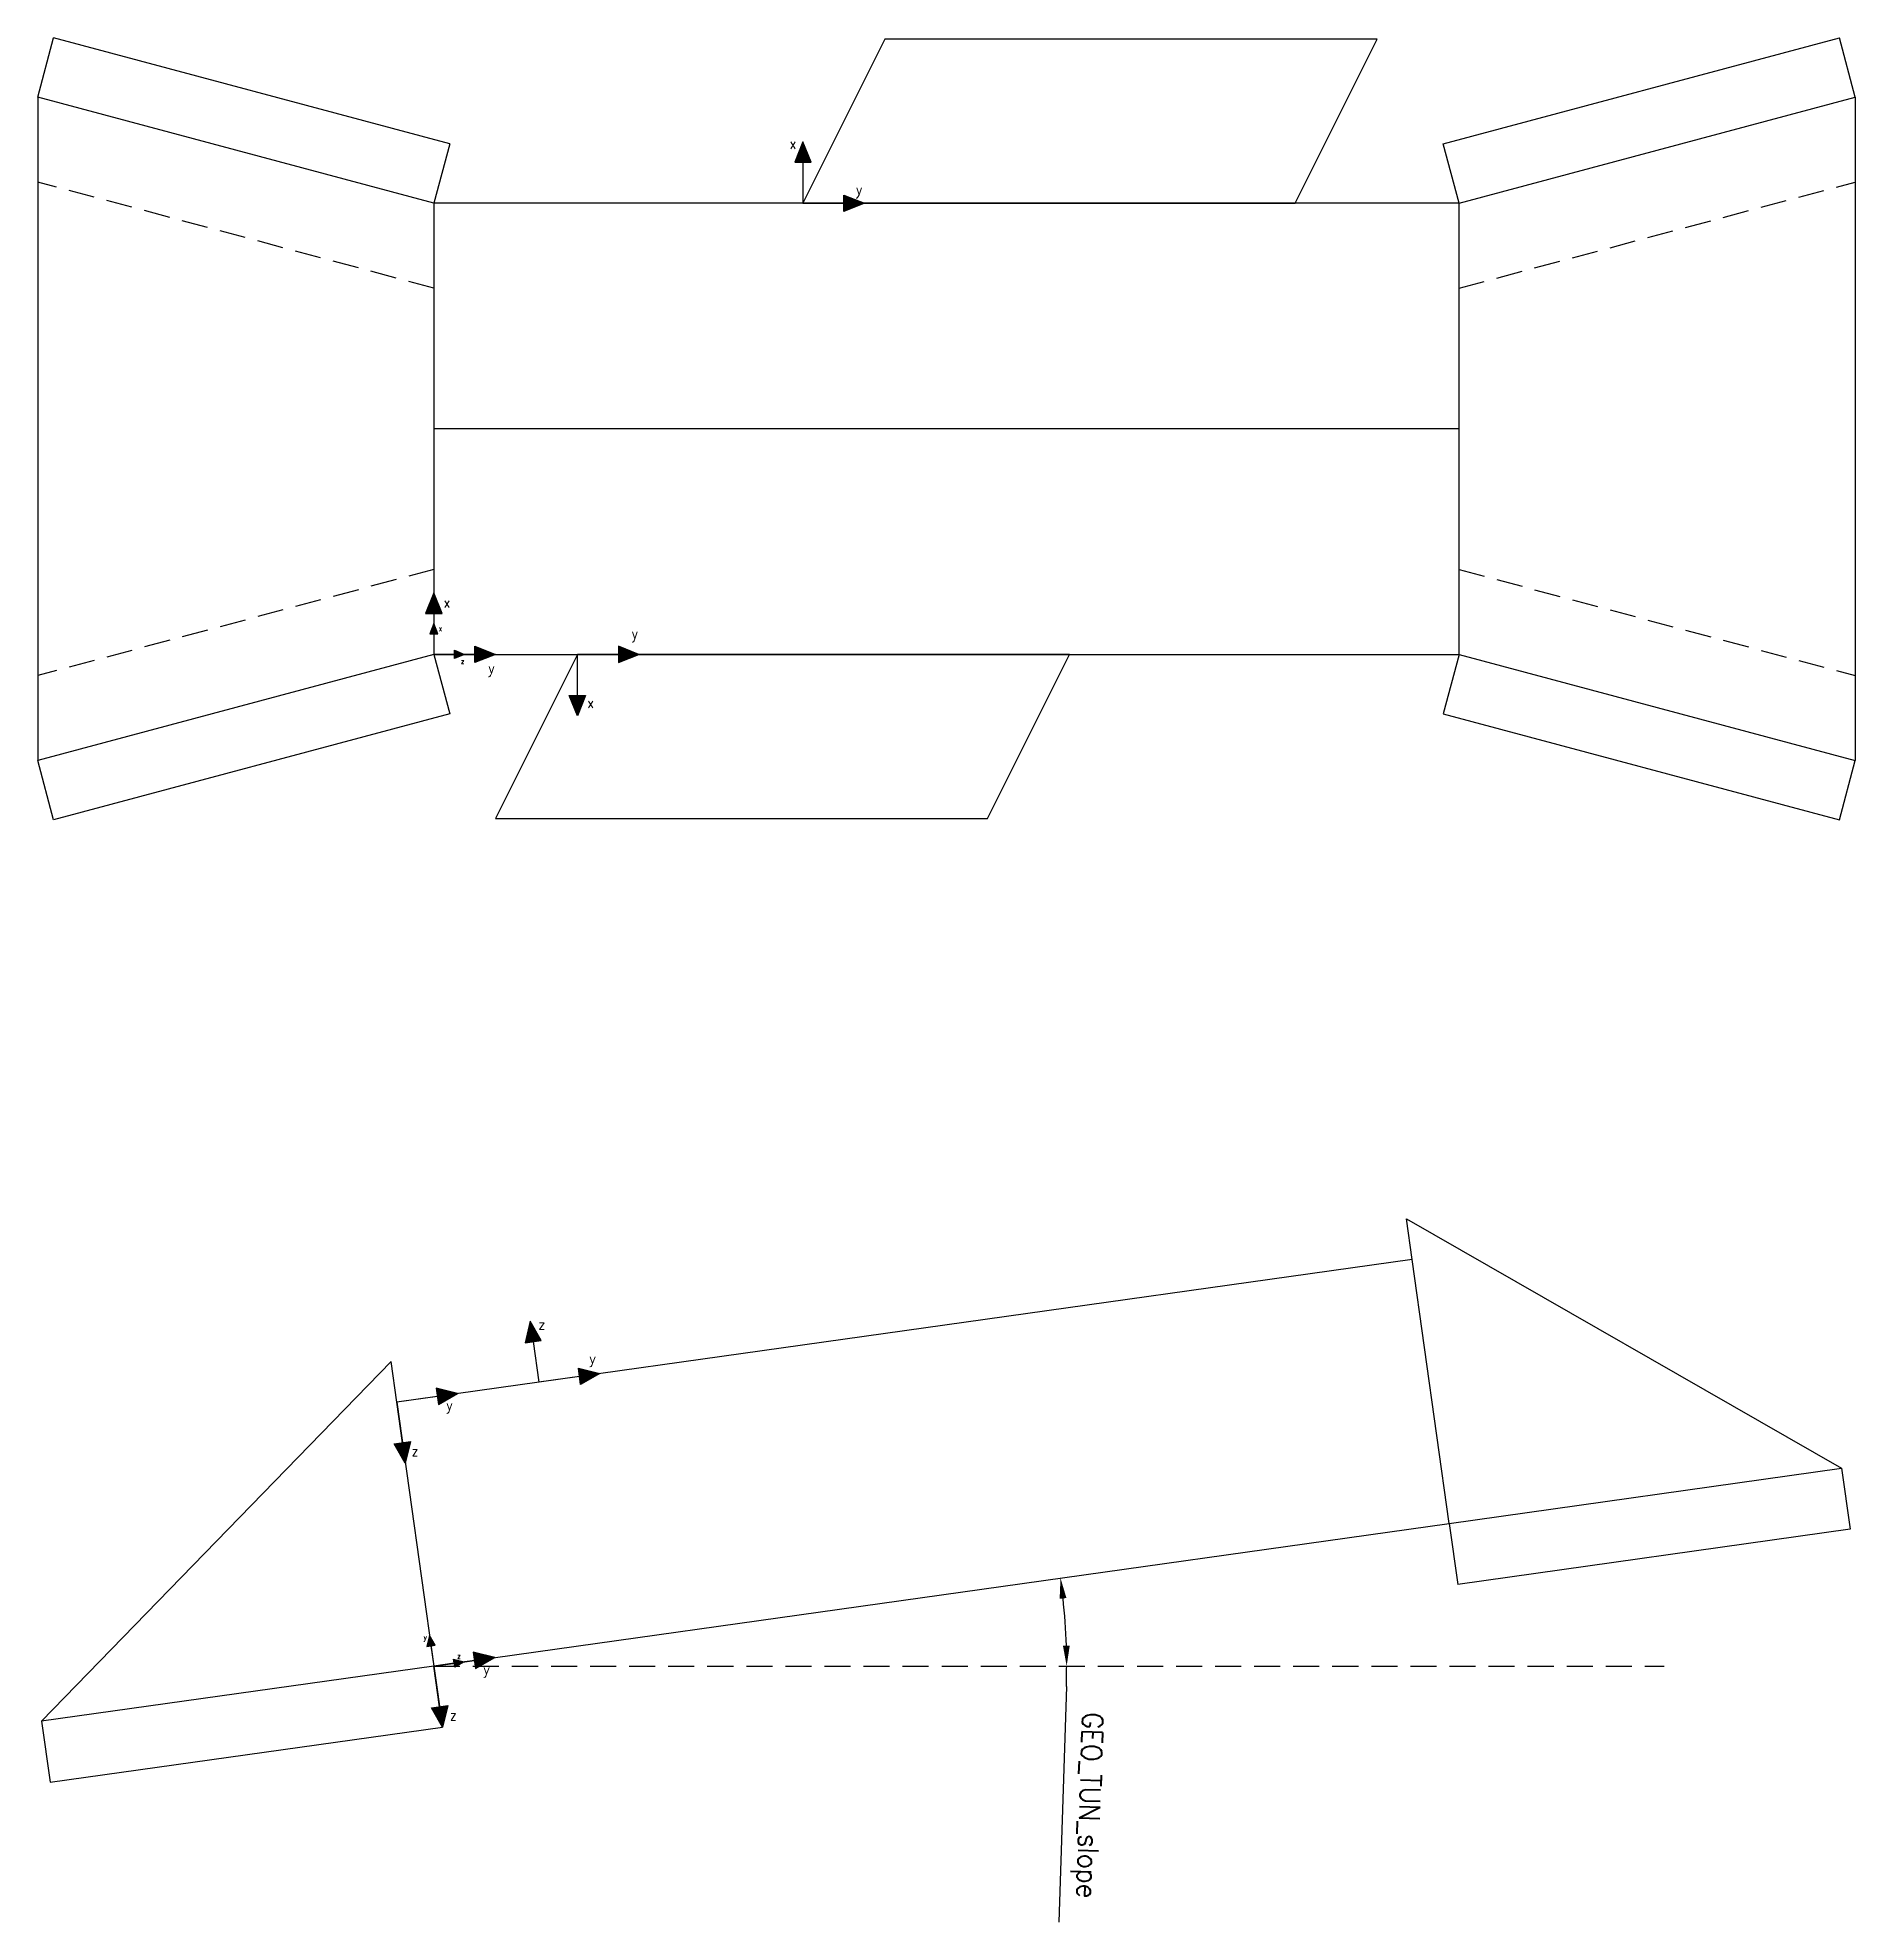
# Model space of a CAD drawing. Header units: millimetres. Extents: x 9422 to 64287, y -8120 to 6483.
# Drawn here: x 24574 to 29006, y -2128 to 2467 of the extents above; entities that cross this region are included whole.
import ezdxf
from ezdxf.enums import TextEntityAlignment as Align

# ---------------------------------------------------------------- set-up
doc = ezdxf.new("R2010")
doc.units = ezdxf.units.MM
doc.linetypes.add('DASHED', pattern=[19.049999999999997, 12.7, -6.35])
for name, color, linetype in [('04', 4, 'Continuous'), ('07', 7, 'Continuous'), ('08', 8, 'Continuous'), ('Dimension_03', 3, 'Continuous'), ('Green_04_0.3mm', 106, 'Continuous')]:
    doc.layers.add(name, color=color, linetype=linetype)
doc.styles.add('Color', font='romans.shx', dxfattribs={"width": 0.9, "height": 100})
doc.styles.add('Romans', font='romans.shx', dxfattribs={"width": 0.9, "height": 50})
doc.dimstyles.new('C 1-25 (1-25)', dxfattribs={"dimscale": 25, "dimtxt": 0.18, "dimasz": 2, "dimexe": 1, "dimexo": 1, "dimgap": 1, "dimtad": 1, "dimdec": 0, "dimlfac": 0.1, "dimzin": 0, "dimdsep": 46, "dimtxsty": 'Romans', "dimblk1": 'OBLIQUE', "dimblk2": 'OBLIQUE', "dimsah": 1, "dimcen": 2, "dimdle": 1, "dimclrd": 7, "dimclre": 7, "dimclrt": 3, "dimazin": 2, "dimtfac": 1, "dimtdec": 0, "dimtmove": 0, "dimatfit": 3, "dimfxl": 1, "dimfrac": 1, "dimarcsym": 0})

msp = doc.modelspace()

# ---------------------------------------------------------------- texts
at = {"layer": '07', "ltscale": 5, "style": 'Color', "width": 0.9}
for s, p in [('x', (25552.37504667195, 1027.006818465989)), ('z', (25606.69040854921, 946.8295334393097)), ('y', (25515.72079219277, -1433.094229880661)), ('z', (25597.56531361337, -1478.882913454871))]:
    msp.add_text(s, height=12.5, dxfattribs=at).set_placement(p, align=Align.MIDDLE_LEFT)
at = {"layer": 'Green_04_0.3mm', "ltscale": 5, "style": 'Color', "width": 0.9}
for s, p in [('x', (26407.65226628813, 2209.141883950724)), ('y', (26569.54677871217, 2097.11678858376)), ('x', (25564.38024607528, 1090.242161878225)), ('y', (26023.01096982981, 1014.322024949304)), ('y', (25673.01096982981, 929.8875918248668)), ('x', (25914.38024607528, 845.6341215626131)), ('z', (25795.4757494362, -669.9076754203467)), ('y', (25919.85543756686, -752.9276520828456)), ('y', (25570.95971391, -866.651992902092)), ('z', (25486.32292203781, -978.9874778990728)), ('y', (25661.42222953405, -1510.326237584111)), ('z', (25579.79685728099, -1622.906525632294))]:
    msp.add_text(s, height=25, dxfattribs=at).set_placement(p, align=Align.MIDDLE_LEFT)

# ---------------------------------------------------------------- blocks, each defined once
blk = doc.blocks.new('*D5')
at = {"layer": 'Defpoints', "color": 0, "transparency": 16777216}
for p in [(28016.04001912255, -1155.238846878521), (27076.69969033167, -1359.749047773292), (25540.36984726862, -1503.171599278683), (25540.36984726862, -1503.171599278683), (28540.36984726862, -1503.171599278683)]:
    blk.add_point(p, dxfattribs=at)
at = {"layer": 'Dimension_03', "color": 7, "linetype": 'ByBlock', "lineweight": -2, "transparency": 16777216}
blk.add_line((27082.56959802614, -1553.165036146817), (27063.93962875413, -2127.863151895358), dxfattribs=at)
for start, end in [(1.856705139069764, 6.143294860930196), (358.1432948609302, 0)]:
    blk.add_arc((25540.36984726862, -1503.171599278683), 1543.009855758035, start, end, dxfattribs=at)
at = {"layer": 'Dimension_03', "color": 7, "transparency": 16777216}
for points in [[(27066.24881620123, -1339.071701930122), (27082.78869920196, -1337.01986175604), (27068.36323717934, -1288.426132840895)], [(27090.90183750416, -1453.043144910462), (27074.23735854812, -1453.313179910635), (27083.37970302666, -1503.171599278683)]]:
    blk.add_solid(points, dxfattribs=at)
at = {"layer": 'Dimension_03', "color": 3, "transparency": 16777216, "insert": (27131.55732078492, -1842.404090903757), "char_height": 50, "attachment_point": 5, "rotation": 268.1432948609302, "style": 'Romans'}
blk.add_mtext('GEO_TUN_slope', dxfattribs=at)

# ---------------------------------------------------------------- dimensions: what is measured, and where the dimension line sits
at = {"layer": 'Dimension_03'}
dim = msp.add_angular_dim_2l(base=(27076.69969033167, -1359.749047773292), line1=((25540.36984726862, -1503.171599278683), (28540.36984726862, -1503.171599278683)), line2=((25540.36984726862, -1503.171599278683), (28016.04001912255, -1155.238846878521)), text='GEO_TUN_slope', dimstyle='C 1-25 (1-25)', dxfattribs=at)
dim.commit()
dim.dimension.update_dxf_attribs({"geometry": '*D5', "text_midpoint": (27131.55732078492, -1842.404090903756)})

# ---------------------------------------------------------------- hatches: boundary and pattern name
at = {"layer": '07', "transparency": 33554559}
h = msp.add_hatch(color=256, dxfattribs=at)
h.dxf.hatch_style = 1
h.paths.add_polyline_path([(25550.36984726862, 1013.771475053758), (25540.36984726862, 1038.771475053751), (25530.36984726862, 1013.771475053753)])
h = msp.add_hatch(color=256, dxfattribs=at)
h.dxf.hatch_style = 1
h.paths.add_polyline_path([(25590.36984726862, 973.7714750537489), (25615.36984726862, 963.7714750537543), (25590.36984726862, 953.7714750537561)])
h = msp.add_hatch(color=256, dxfattribs=at)
h.dxf.hatch_style = 1
h.paths.add_polyline_path([(25543.31387290803, -1452.266464831999), (25529.93186469662, -1428.901494123065), (25523.5085115332, -1455.049926851204)])
h = msp.add_hatch(color=256, dxfattribs=at)
h.dxf.hatch_style = 1
h.paths.add_polyline_path([(25588.4915196961, -1486.310263543267), (25614.63995242423, -1492.733616706678), (25591.27498171529, -1506.11562491809)])
at = {"layer": 'Green_04_0.3mm', "transparency": 33554559}
h = msp.add_hatch(color=256, dxfattribs=at)
h.dxf.hatch_style = 1
h.paths.add_polyline_path([(26460.36984726862, 2163.771475053753), (26440.36984726863, 2213.771475053742), (26420.36984726863, 2163.771475053745)])
h = msp.add_hatch(color=256, dxfattribs=at)
h.dxf.hatch_style = 1
h.paths.add_polyline_path([(26540.36984726863, 2083.771475053753), (26590.36984726862, 2063.771475053753), (26540.36984726862, 2043.771475053749)])
h = msp.add_hatch(color=256, dxfattribs=at)
h.dxf.hatch_style = 1
h.paths.add_polyline_path([(25560.36984726862, 1063.771475053763), (25540.36984726862, 1113.771475053749), (25520.36984726862, 1063.771475053753)])
h = msp.add_hatch(color=256, dxfattribs=at)
h.dxf.hatch_style = 1
h.paths.add_polyline_path([(25640.36984726862, 983.7714750537452), (25690.36984726861, 963.7714750537561), (25640.36984726862, 943.7714750537598)])
h = msp.add_hatch(color=256, dxfattribs=at)
h.dxf.hatch_style = 1
h.paths.add_polyline_path([(25990.36984726862, 943.7714750537591), (26040.36984726861, 963.7714750537482), (25990.36984726862, 983.7714750537446)])
h = msp.add_hatch(color=256, dxfattribs=at)
h.dxf.hatch_style = 1
h.paths.add_polyline_path([(25910.36984726862, 863.7714750537409), (25890.36984726862, 813.7714750537555), (25870.36984726862, 863.7714750537518)])
h = msp.add_hatch(color=256, dxfattribs=at)
h.dxf.hatch_style = 1
h.paths.add_polyline_path([(25802.38920698295, -708.9765003672728), (25775.62519056012, -662.2465589494068), (25762.77848423328, -714.543424405686)])
h = msp.add_hatch(color=256, dxfattribs=at)
h.dxf.hatch_style = 1
h.paths.add_polyline_path([(25892.74450055909, -777.0640977898092), (25945.04136601535, -789.9108041166292), (25898.31142459748, -816.674820539456)])
h = msp.add_hatch(color=256, dxfattribs=at)
h.dxf.hatch_style = 1
h.paths.add_polyline_path([(25551.71760053794, -865.3854058754832), (25598.4475419558, -838.6213894526581), (25546.15067649952, -825.7746831258391)])
h = msp.add_hatch(color=256, dxfattribs=at)
h.dxf.hatch_style = 1
h.paths.add_polyline_path([(25483.63000311542, -955.7406994516314), (25470.78329678859, -1008.037564907901), (25444.01928036575, -961.3076234900254)])
h = msp.add_hatch(color=256, dxfattribs=at)
h.dxf.hatch_style = 1
h.paths.add_polyline_path([(25642.18011616198, -1509.059650557502), (25688.91005757985, -1482.295634134677), (25636.61319212357, -1469.448927807858)])
h = msp.add_hatch(color=256, dxfattribs=at)
h.dxf.hatch_style = 1
h.paths.add_polyline_path([(25574.09251873946, -1599.41494413365), (25561.24581241264, -1651.71180958992), (25534.4817959898, -1604.981868172044)])

# ---------------------------------------------------------------- linework, layer by layer
at = {"layer": '04'}
for p, q in [((24574.44402097955, 2322.590520156273), (24613.26687774493, 2467.479394099633)), ((25579.192704034, 2208.660348997112), (24613.26687774493, 2467.479394099633)), ((28001.54699050324, 2208.660348997112), (28967.47281679232, 2467.479394099632)), ((29006.29567355769, 2322.590520156272), (28967.47281679232, 2467.479394099632)), ((25540.36984726862, 2063.771475053752), (24574.44402097955, 2322.590520156273)), ((24574.44402097955, 2322.590520156273), (24574.44402097955, 704.9524299512311)), ((28040.36984726862, 2063.771475053752), (29006.29567355769, 2322.590520156272)), ((29006.29567355769, 2322.590520156272), (29006.29567355769, 704.9524299512298)), ((25579.192704034, 2208.660348997112), (25540.36984726862, 2063.771475053752)), ((28040.36984726862, 2063.771475053752), (28001.54699050324, 2208.660348997112)), ((28040.36984726862, 1513.771475053752), (25540.36984726862, 1513.771475053752)), ((25540.36984726862, 963.7714750537518), (24574.44402097955, 704.9524299512311)), ((25540.36984726862, 963.7714750537518), (25579.192704034, 818.8826011103913)), ((28040.36984726862, 963.7714750537518), (28001.54699050324, 818.8826011103913)), ((28040.36984726862, 963.7714750537518), (29006.29567355769, 704.9524299512298)), ((25579.192704034, 818.8826011103913), (24613.26687774493, 560.0635560078708)), ((28001.54699050324, 818.8826011103913), (28967.47281679232, 560.063556007869)), ((24613.26687774493, 560.0635560078708), (24574.44402097955, 704.9524299512311)), ((28967.47281679232, 560.063556007869), (29006.29567355769, 704.9524299512298)), ((27925.5775034985, -511.5646021965003), (27911.66019340249, -412.5377953223433)), ((27911.66019340249, -412.5377953223433), (28972.56552166943, -1020.807954336456)), ((27925.5775034985, -511.5646021965008), (25449.90733164458, -859.4973545966641)), ((25435.99002154857, -760.470547722507), (24583.84434472174, -1637.602491820746)), ((25449.90733164458, -859.4973545966641), (25435.99002154857, -760.470547722507)), ((28016.04001912255, -1155.238846878519), (28972.56552166943, -1020.807954336456)), ((28972.56552166943, -1020.807954336456), (28993.44148681344, -1169.348164647692)), ((28016.04001912255, -1155.238846878519), (28036.91598426655, -1303.779057189757)), ((28993.44148681344, -1169.348164647692), (28036.91598426655, -1303.779057189756)), ((25540.36984726862, -1503.171599278683), (24583.84434472174, -1637.602491820746)), ((25540.36984726862, -1503.171599278683), (25561.24581241263, -1651.71180958992)), ((24583.84434472174, -1637.602491820746), (24604.72030986575, -1786.142702131983)), ((24604.72030986575, -1786.142702131983), (25561.24581241263, -1651.71180958992))]:
    msp.add_line(p, q, dxfattribs=at)
for points in [[(26440.36984726862, 2063.771475053752), (27640.36984726862, 2063.771475053752), (27840.36984726862, 2463.771475053752), (26640.36984726862, 2463.771475053752)], [(25540.36984726862, 2063.771475053752), (25540.36984726862, 963.7714750537518), (28040.36984726862, 963.7714750537518), (28040.36984726862, 2063.771475053752)], [(25690.36984726862, 563.7714750537518), (26890.36984726862, 563.7714750537518), (27090.36984726862, 963.7714750537518), (25890.36984726862, 963.7714750537518)]]:
    msp.add_lwpolyline(points, close=True, dxfattribs=at)
msp.add_lwpolyline([(25449.90733164458, -859.4973545966641), (25540.36984726862, -1503.171599278683), (28016.04001912255, -1155.238846878521), (27925.5775034985, -511.5646021965008)], dxfattribs=at)
at = {"layer": '07', "linetype": 'DASHED', "ltscale": 5}
for p, q in [((25540.36984726862, 1856.716238971734), (24574.44402097955, 2115.535284074255)), ((28040.36984726862, 1856.716238971734), (29006.29567355769, 2115.535284074255)), ((25540.36984726862, 1170.826711135768), (24574.44402097955, 912.0076660332475)), ((28040.36984726862, 1170.82671113577), (29006.29567355769, 912.0076660332475))]:
    msp.add_line(p, q, dxfattribs=at)
at = {"layer": '07'}
for p, q in [((25540.36984726863, 1013.771475053753), (25540.36984726862, 963.7714750537525)), ((25590.36984726862, 963.7714750537489), (25540.36984726862, 963.7714750537525)), ((25533.41119222062, -1453.658195841603), (25540.36984726862, -1503.171599278683)), ((25589.8832507057, -1496.212944230682), (25540.36984726862, -1503.171599278683))]:
    msp.add_line(p, q, dxfattribs=at)
for points in [[(25550.36984726862, 1013.771475053758), (25540.36984726862, 1038.771475053751), (25530.36984726862, 1013.771475053753)], [(25590.36984726862, 973.7714750537489), (25615.36984726862, 963.7714750537543), (25590.36984726862, 953.7714750537561)], [(25543.31387290803, -1452.266464831999), (25529.93186469662, -1428.901494123065), (25523.5085115332, -1455.049926851204)], [(25588.4915196961, -1486.310263543267), (25614.63995242423, -1492.733616706678), (25591.27498171529, -1506.11562491809)]]:
    msp.add_lwpolyline(points, close=True, dxfattribs=at)
at = {"layer": '08', "linetype": 'DASHED', "ltscale": 5}
msp.add_line((25540.36984726862, -1503.171599278683), (28540.36984726862, -1503.171599278683), dxfattribs=at)
at = {"layer": 'Green_04_0.3mm'}
for p, q in [((26440.36984726862, 2163.77147505376), (26440.36984726862, 2063.771475053753)), ((26540.36984726862, 2063.771475053767), (26440.36984726862, 2063.771475053753)), ((25540.36984726864, 1063.771475053753), (25540.36984726862, 963.7714750537525)), ((25640.36984726863, 963.7714750537452), (25540.36984726862, 963.7714750537525)), ((25890.36984726864, 863.7714750537518), (25890.36984726862, 963.7714750537518)), ((25990.36984726863, 963.7714750537591), (25890.36984726862, 963.7714750537518)), ((25782.58384560813, -711.7599623864817), (25796.50115570413, -810.7867692606424)), ((25895.52796257829, -796.8694591646399), (25796.50115570413, -810.7867692606424)), ((25548.93413851874, -845.5800445006507), (25449.90733164458, -859.497354596665)), ((25463.8246417406, -958.5241614708211), (25449.90733164458, -859.497354596665)), ((25639.39665414278, -1489.25428918267), (25540.36984726862, -1503.171599278684)), ((25554.28715736464, -1602.19840615284), (25540.36984726862, -1503.171599278684))]:
    msp.add_line(p, q, dxfattribs=at)
for points in [[(26460.36984726862, 2163.771475053753), (26440.36984726863, 2213.771475053742), (26420.36984726863, 2163.771475053745)], [(26540.36984726863, 2083.771475053753), (26590.36984726862, 2063.771475053753), (26540.36984726862, 2043.771475053749)], [(25560.36984726862, 1063.771475053763), (25540.36984726862, 1113.771475053749), (25520.36984726862, 1063.771475053753)], [(25640.36984726862, 983.7714750537452), (25690.36984726861, 963.7714750537561), (25640.36984726862, 943.7714750537598)], [(25990.36984726862, 943.7714750537591), (26040.36984726861, 963.7714750537482), (25990.36984726862, 983.7714750537446)], [(25910.36984726862, 863.7714750537409), (25890.36984726862, 813.7714750537555), (25870.36984726862, 863.7714750537518)], [(25802.38920698295, -708.9765003672728), (25775.62519056012, -662.2465589494068), (25762.77848423328, -714.543424405686)], [(25892.74450055909, -777.0640977898092), (25945.04136601535, -789.9108041166292), (25898.31142459748, -816.674820539456)], [(25551.71760053794, -865.3854058754832), (25598.4475419558, -838.6213894526581), (25546.15067649952, -825.7746831258391)], [(25483.63000311542, -955.7406994516314), (25470.78329678859, -1008.037564907901), (25444.01928036575, -961.3076234900254)], [(25642.18011616198, -1509.059650557502), (25688.91005757985, -1482.295634134677), (25636.61319212357, -1469.448927807858)], [(25574.09251873946, -1599.41494413365), (25561.24581241264, -1651.71180958992), (25534.4817959898, -1604.981868172044)]]:
    msp.add_lwpolyline(points, close=True, dxfattribs=at)

msp.set_redraw_order([(e.dxf.handle, doc.entitydb.next_handle()) for e in msp.query("TEXT MTEXT ATTDEF DIMENSION ARC_DIMENSION")])  # texts and dimensions are drawn at this point

doc.saveas('drawing.dxf')
